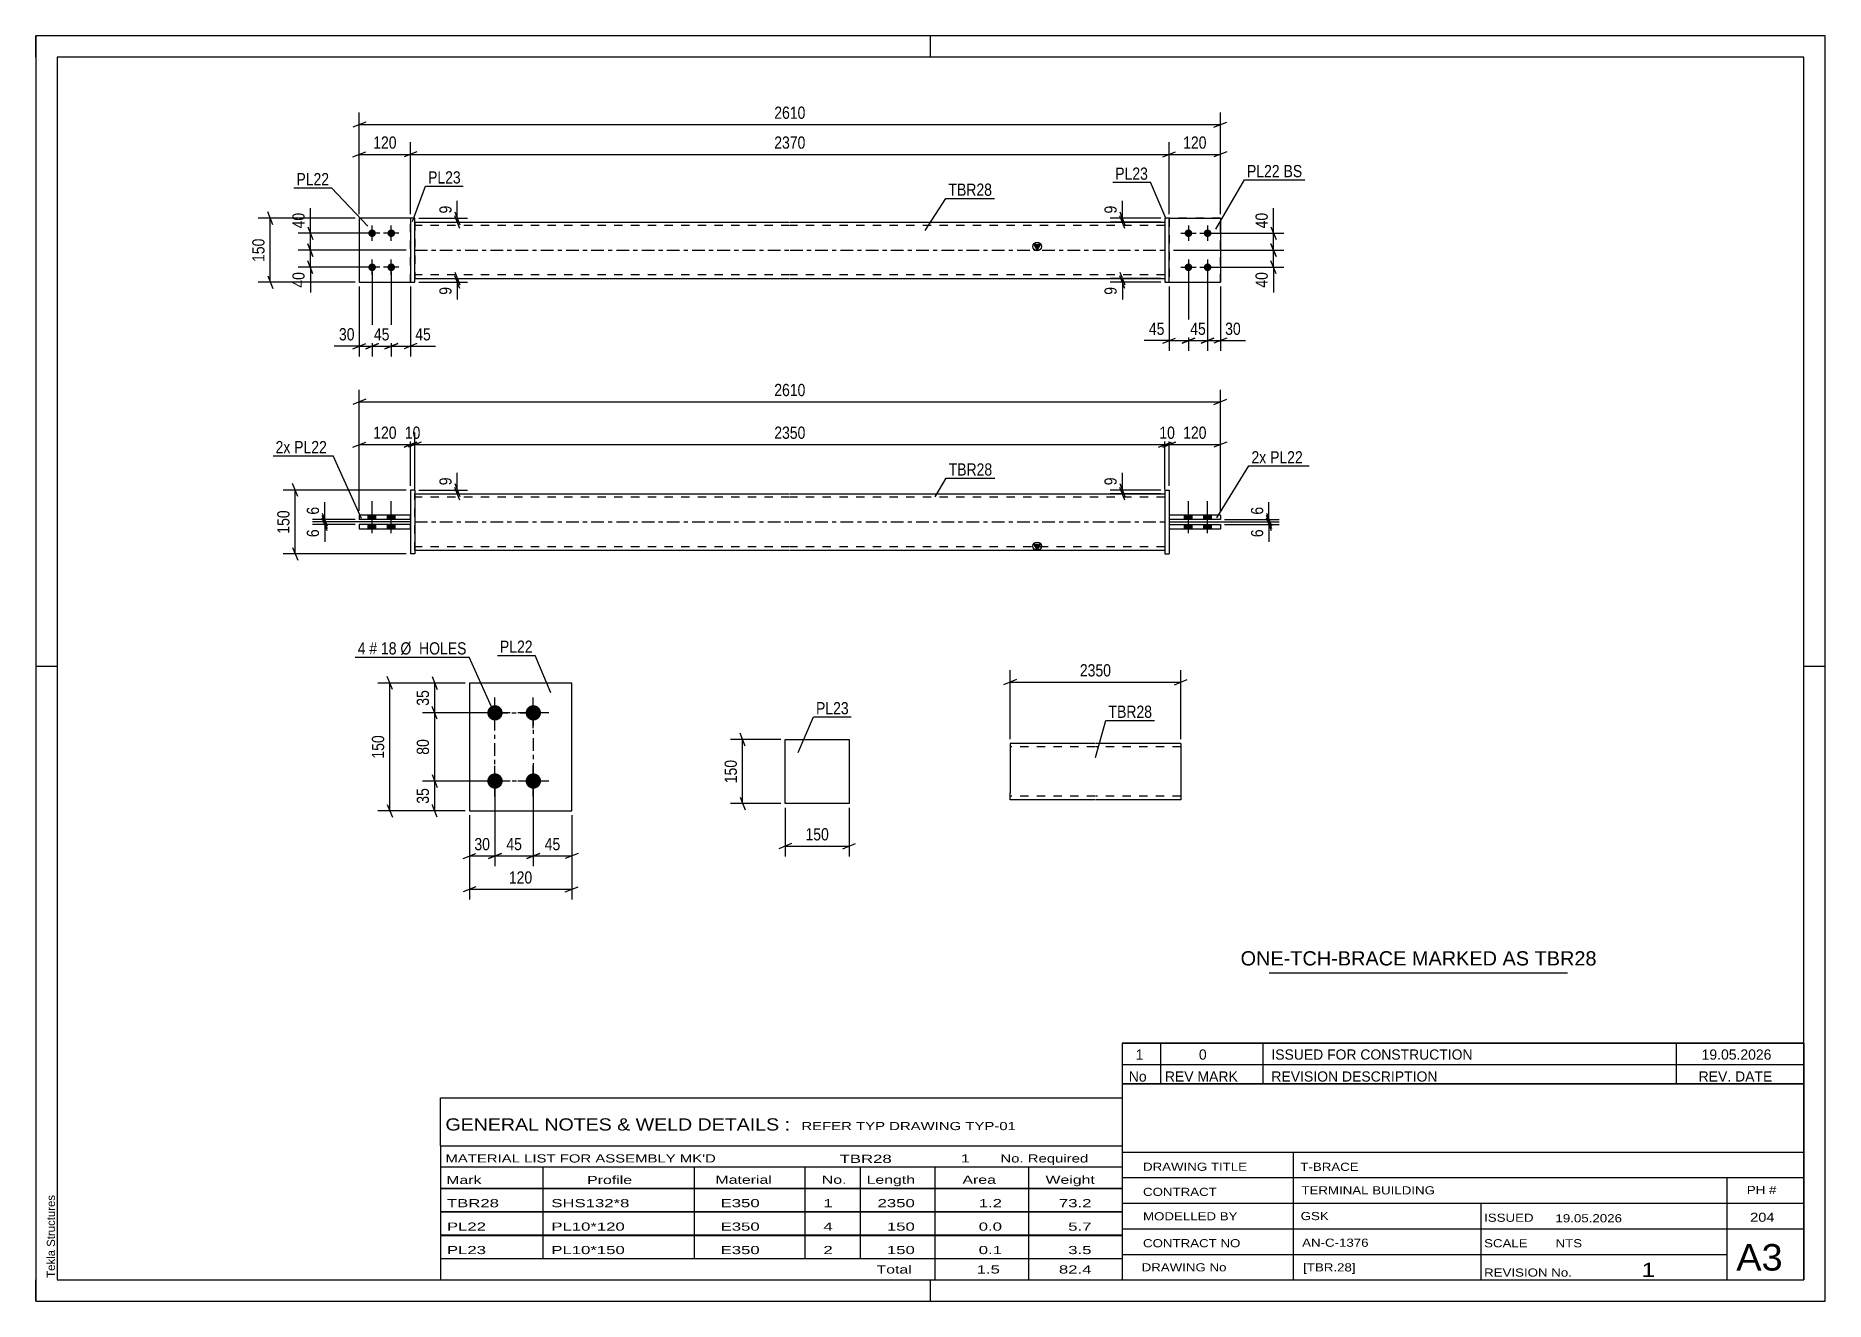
# Paper-space layout 'Layout1' of a CAD drawing. Header units: millimetres. Extents: x 0 to 420, y 0 to 297.
# The model-space entities are those that its viewports show. They can reach past a viewport. Long polylines and large blocks are cut down to what shows.
import ezdxf

# ---------------------------------------------------------------- set-up
doc = ezdxf.new("R2010")
doc.units = ezdxf.units.MM
doc.linetypes.add('DXK_LINE_DOT2', pattern=[3.9198, 1.9599, -1.9599])
doc.linetypes.add('DXK_LINE_DOT3', pattern=[5.9187, 2.979, -0.9799, 0.9799, -0.9799])
doc.layers.add('Viewport layer', color=7, linetype='Continuous', plot=False)
doc.styles.add('Arial', font='arial.ttf', dxfattribs={"height": 0.2})
doc.styles.add('Arial Narrow', font='ARIALN.TTF', dxfattribs={"height": 0.2})

# ---------------------------------------------------------------- blocks, each defined once
blk = doc.blocks.new('Unknown-489683551-1163')
at = {"color": 5, "linetype": 'Continuous'}
for p, q in [((420, 297), (0, 297)), ((0, 297), (0, 0)), ((0, 292), (0, 297)), ((210, 292), (210, 297)), ((420, 0), (420, 297)), ((415, 292), (5, 292)), ((5, 292), (5, 5)), ((415, 5), (415, 292)), ((5, 149), (0, 149)), ((420, 149), (415, 149)), ((0, 0), (0, 5)), ((5, 5), (415, 5)), ((210, 0), (210, 5)), ((0, 0), (420, 0))]:
    blk.add_line(p, q, dxfattribs=at)
at = {"color": 174, "linetype": 'Continuous', "style": 'Arial'}
blk.add_text('Tekla Structures', height=1.9102, rotation=90, dxfattribs=at).set_placement((4.5, 5.5))
blk = doc.blocks.new('Unknown-489683551-3904')
at = {"color": 7, "linetype": 'Continuous'}
for p, q in [((255, 51.05), (255, 5)), ((255, 51.05), (415, 51.05)), ((415, 51), (415, 5)), ((255, 35), (415, 35)), ((295.14, 35), (295.14, 5)), ((255, 29), (415, 29)), ((397, 5.05), (397, 28.9)), ((255, 23), (415, 23)), ((339.14, 23), (339.14, 5)), ((255, 17), (415, 17)), ((255, 11), (397, 11)), ((255, 5), (415, 5))]:
    blk.add_line(p, q, dxfattribs=at)
at = {"color": 7, "style": 'Arial Narrow'}
for s, height, width, p in [('DRAWING TITLE', 1.9089, 1.425378, (259.88, 30.61)), ('T-BRACE', 1.909, 1.425378, (296.81, 30.59)), ('CONTRACT', 1.909, 1.425378, (259.88, 24.71)), ('TERMINAL BUILDING', 1.9089, 1.425378, (297.06, 25.07)), ('MODELLED BY', 1.9089, 1.425378, (259.88, 18.98)), ('GSK', 1.909, 1.425378, (296.88, 19.04)), ('ISSUED', 1.909, 1.425378, (339.94, 18.64)), ('19.05.2026', 1.909, 1.425378, (356.69, 18.52)), ('CONTRACT NO', 1.9089, 1.425378, (259.88, 12.66)), ('AN-C-1376', 1.909, 1.425378, (297.23, 12.78)), ('SCALE', 1.909, 1.425378, (339.94, 12.65)), ('A3', 6.204, 1.25, (399.14, 7.2)), ('DRAWING No', 1.909, 1.425378, (259.56, 7)), ('[TBR.28]', 1.909, 1.425378, (297.46, 6.99)), ('1', 3.34, 1.5, (376.91, 5.68)), ('REVISION No.', 1.9089, 1.425378, (339.94, 5.77))]:
    blk.add_text(s, height=height, dxfattribs=dict(at, width=width)).set_placement(p)
at = {"color": 7, "linetype": 'Continuous', "style": 'Arial Narrow'}
for s, height, width, p in [('PH #', 1.909, 1.43, (401.6, 25.15)), ('204', 2.1, 1.43, (402.37, 18.65)), ('NTS', 1.909, 1.425378, (356.7, 12.65))]:
    blk.add_text(s, height=height, dxfattribs=dict(at, width=width)).set_placement(p)
blk = doc.blocks.new('Unknown-489683551-3905')
at = {"color": 7, "linetype": 'Continuous'}
for p, q in [((95, 47.75), (255, 47.75)), ((95, 36.5), (95, 47.75)), ((255, 47.75), (255, 36.5)), ((95, 36.5), (255, 36.5)), ((95, 36.5), (95, 31.5)), ((255, 36.5), (255, 31.5)), ((95, 31.5), (255, 31.5)), ((95, 31.5), (95, 26.5)), ((119, 31.5), (119, 26.5)), ((154.5, 31.5), (154.5, 26.5)), ((180.5, 31.5), (180.5, 26.5)), ((193.5, 31.5), (193.5, 26.5)), ((211, 31.5), (211, 26.5)), ((233, 31.5), (233, 26.5)), ((255, 31.5), (255, 26.5)), ((95, 26.5), (255, 26.5)), ((95, 26.45), (95, 21.05)), ((95, 26.45), (255, 26.45)), ((119, 26.5), (119, 21)), ((154.5, 26.5), (154.5, 21)), ((180.5, 26.5), (180.5, 21)), ((193.5, 26.5), (193.5, 21)), ((211, 26.5), (211, 21)), ((233, 26.5), (233, 21)), ((255, 26.45), (255, 21.05)), ((95, 21.05), (255, 21.05)), ((119, 21), (119, 15.5)), ((154.5, 21), (154.5, 15.5)), ((180.5, 21), (180.5, 15.5)), ((193.5, 21), (193.5, 15.5)), ((211, 21), (211, 15.5)), ((233, 21), (233, 15.5)), ((95, 20.95), (95, 15.55)), ((95, 20.95), (255, 20.95)), ((255, 20.95), (255, 15.55)), ((95, 15.55), (255, 15.55)), ((95, 15.45), (95, 10.05)), ((95, 15.45), (255, 15.45)), ((119, 15.5), (119, 10)), ((154.5, 15.5), (154.5, 10)), ((180.5, 15.5), (180.5, 10)), ((193.5, 15.5), (193.5, 10)), ((211, 15.5), (211, 10)), ((233, 15.5), (233, 10)), ((255, 15.45), (255, 10.05)), ((95, 10.05), (255, 10.05)), ((95, 10), (255, 10)), ((95, 10), (95, 5)), ((211, 10), (211, 5)), ((233, 10), (233, 5)), ((255, 10), (255, 5)), ((95, 5), (255, 5))]:
    blk.add_line(p, q, dxfattribs=at)
at = {"color": 7, "style": 'Arial Narrow'}
for s, height, width, p in [('GENERAL NOTES & WELD DETAILS :', 2.8633, 1.4, (96.15, 40.06)), ('REFER TYP DRAWING TYP-01', 1.9089, 1.6, (179.7, 40.16)), ("MATERIAL LIST FOR ASSEMBLY MK'D", 1.9089, 1.6, (96.15, 32.56)), ('TBR28', 1.909, 1.794707, (188.68, 32.47)), ('1', 1.91, 1.794707, (217.08, 32.56)), ('No. Required', 1.9089, 1.6, (226.41, 32.56)), ('Mark', 1.909, 1.7, (96.34, 27.5)), ('Profile', 1.909, 1.7, (129.41, 27.5)), ('Material', 1.909, 1.7, (159.54, 27.56)), ('No.', 1.909, 1.7, (184.5, 27.56)), ('Length', 1.909, 1.7, (195, 27.56)), ('Area', 1.909, 1.7, (217.5, 27.56)), ('Weight', 1.909, 1.7, (237, 27.56))]:
    blk.add_text(s, height=height, dxfattribs=dict(at, width=width)).set_placement(p)
at = {"color": 7, "linetype": 'Continuous', "style": 'Arial Narrow'}
for s, height, width, p in [('TBR28', 1.909, 1.794707, (96.5, 22.06)), ('SHS132*8', 1.909, 1.794707, (121, 22.06)), ('E350', 1.909, 1.794707, (160.74, 22.06)), ('1', 1.91, 1.794707, (184.86, 22.06)), ('2350', 1.909, 1.794707, (197.58, 22.06)), ('1.2', 1.909, 1.794707, (221.32, 22.06)), ('73.2', 1.909, 1.794707, (240.14, 22.06)), ('PL22', 1.909, 1.794707, (96.5, 16.56)), ('PL10*120', 1.909, 1.794707, (121, 16.56)), ('E350', 1.909, 1.794707, (160.74, 16.56)), ('4', 1.91, 1.794707, (184.86, 16.56)), ('150', 1.909, 1.794707, (199.77, 16.56)), ('0.0', 1.909, 1.794707, (221.32, 16.56)), ('5.7', 1.909, 1.794707, (242.33, 16.56)), ('PL23', 1.909, 1.794707, (96.5, 11.06)), ('PL10*150', 1.909, 1.794707, (121, 11.06)), ('E350', 1.909, 1.794707, (160.74, 11.06)), ('2', 1.91, 1.794707, (184.86, 11.06)), ('150', 1.909, 1.794707, (199.77, 11.06)), ('0.1', 1.909, 1.794707, (221.32, 11.06)), ('3.5', 1.909, 1.794707, (242.33, 11.06)), ('Total', 1.909, 1.7, (197.33, 6.5)), ('1.5', 1.909, 1.794707, (220.83, 6.5)), ('82.4', 1.909, 1.794707, (240.14, 6.5))]:
    blk.add_text(s, height=height, dxfattribs=dict(at, width=width)).set_placement(p)
blk = doc.blocks.new('Unknown-489683551-3906')
at = {"color": 7, "linetype": 'Continuous'}
for p, q in [((255, 60.55), (415, 60.55)), ((415, 60.55), (255, 60.55)), ((255, 60.55), (255, 55.55)), ((264, 60.55), (264, 55.55)), ((288, 60.55), (288, 55.55)), ((385, 60.55), (385, 55.55)), ((415, 60.55), (415, 55.55)), ((255, 55.55), (415, 55.55)), ((255, 55.55), (255, 51.05)), ((255, 55.55), (415, 55.55)), ((264, 55.55), (264, 51.05)), ((288, 55.55), (288, 51.05)), ((385, 55.55), (385, 51.05)), ((415, 55.55), (415, 51.05)), ((415, 51.05), (255, 51.05))]:
    blk.add_line(p, q, dxfattribs=at)
at = {"color": 7, "linetype": 'Continuous', "style": 'Arial Narrow'}
for s, height, width, p in [('1', 2.39, 1.196471, (258.16, 56.7)), ('0', 2.39, 1.196471, (273, 56.7)), ('ISSUED FOR CONSTRUCTION', 2.3861, 1.196471, (290, 56.7)), ('19.05.2026', 2.386, 1.196471, (391, 56.7)), ('No', 2.386, 1.2, (256.54, 51.55)), ('REV MARK', 2.386, 1.2, (265, 51.55)), ('REVISION DESCRIPTION', 2.3861, 1.2, (290, 51.55)), ('REV. DATE', 2.386, 1.2, (390.28, 51.55))]:
    blk.add_text(s, height=height, dxfattribs=dict(at, width=width)).set_placement(p)
blk = doc.blocks.new('Unknown-489683551-3907')
at = {"color": 7, "linetype": 'Continuous'}
blk.add_line((289.5, 77.05), (359.5, 77.05), dxfattribs=at)
at = {"color": 7, "style": 'Arial'}
blk.add_text('ONE-TCH-BRACE MARKED AS TBR28', height=3.3428, dxfattribs=at).set_placement((282.78, 78.8))
blk = doc.blocks.new('Part-489683551-1448 - 1400')
at = {"color": 2, "linetype": 'Continuous'}
for p, q in [((87.94, 182.29), (75.94, 182.29)), ((75.94, 182.29), (75.94, 181.29)), ((75.94, 181.29), (87.94, 181.29)), ((87.94, 181.29), (87.94, 182.29))]:
    blk.add_line(p, q, dxfattribs=at)
blk = doc.blocks.new('Part-489683551-1456 - 1400')
at = {"color": 2, "linetype": 'Continuous'}
for p, q in [((278.04, 184.49), (266.04, 184.49)), ((266.04, 184.49), (266.04, 183.49)), ((278.04, 183.49), (266.04, 183.49)), ((278.04, 184.49), (278.04, 183.49))]:
    blk.add_line(p, q, dxfattribs=at)
blk = doc.blocks.new('Part-489683551-1476 - 1400')
at = {"linetype": 'Continuous'}
blk.add_hatch(color=2, dxfattribs=at).paths.add_polyline_path([(235.04, 176.29), (234.24, 177.69), (235.84, 177.69)])
at = {"color": 2, "linetype": 'Continuous'}
for p, q in [((88.94, 189.49), (176.94, 189.49)), ((177.04, 189.49), (265.04, 189.49)), ((235.04, 176.29), (234.24, 177.69)), ((234.24, 177.69), (235.84, 177.69)), ((235.84, 177.69), (235.04, 176.29)), ((88.94, 176.29), (176.94, 176.29)), ((177.04, 176.29), (265.04, 176.29))]:
    blk.add_line(p, q, dxfattribs=at)
at = {"color": 7, "linetype": 'DXK_LINE_DOT2'}
for p, q in [((88.94, 176.29), (88.94, 189.49)), ((265.04, 189.49), (265.04, 176.29)), ((176.94, 188.69), (88.94, 188.69)), ((265.04, 188.69), (177.04, 188.69)), ((176.94, 177.09), (88.94, 177.09)), ((265.04, 177.09), (177.04, 177.09))]:
    blk.add_line(p, q, dxfattribs=at)
at = {"color": 7, "linetype": 'DXK_LINE_DOT3'}
for p, q in [((88.94, 182.89), (176.94, 182.89)), ((177.04, 182.89), (265.04, 182.89))]:
    blk.add_line(p, q, dxfattribs=at)
at = {"color": 2, "linetype": 'Continuous'}
blk.add_circle((235.04, 177.19), 1, dxfattribs=at)
blk = doc.blocks.new('Bolt-489683551-1413 - 1400')
at = {"linetype": 'Continuous'}
for points in [[(78.04, 183.49), (79.84, 183.49), (79.84, 184.49), (78.04, 184.49)], [(78.04, 183.49), (79.84, 183.49), (79.84, 184.49), (78.04, 184.49)], [(78.04, 181.29), (79.84, 181.29), (79.84, 182.29), (78.04, 182.29)], [(78.04, 181.29), (79.84, 181.29), (79.84, 182.29), (78.04, 182.29)], [(82.54, 183.49), (84.34, 183.49), (84.34, 184.49), (82.54, 184.49)], [(82.54, 183.49), (84.34, 183.49), (84.34, 184.49), (82.54, 184.49)], [(82.54, 181.29), (84.34, 181.29), (84.34, 182.29), (82.54, 182.29)], [(82.54, 181.29), (84.34, 181.29), (84.34, 182.29), (82.54, 182.29)]]:
    blk.add_hatch(color=1, dxfattribs=at).paths.add_polyline_path(points)
at = {"color": 1, "linetype": 'Continuous'}
for p, q in [((78.94, 180.29), (78.94, 187.79)), ((78.94, 180.29), (78.94, 187.79)), ((83.44, 180.29), (83.44, 187.79)), ((83.44, 180.29), (83.44, 187.79)), ((78.04, 183.49), (78.04, 184.49)), ((78.04, 183.49), (78.04, 184.49)), ((78.04, 181.29), (78.04, 182.29)), ((78.04, 181.29), (78.04, 182.29)), ((79.84, 183.49), (79.84, 184.49)), ((79.84, 183.49), (79.84, 184.49)), ((79.84, 181.29), (79.84, 182.29)), ((79.84, 181.29), (79.84, 182.29)), ((82.54, 183.49), (82.54, 184.49)), ((82.54, 183.49), (82.54, 184.49)), ((82.54, 181.29), (82.54, 182.29)), ((82.54, 181.29), (82.54, 182.29)), ((84.34, 183.49), (84.34, 184.49)), ((84.34, 183.49), (84.34, 184.49)), ((84.34, 181.29), (84.34, 182.29)), ((84.34, 181.29), (84.34, 182.29))]:
    blk.add_line(p, q, dxfattribs=at)
blk = doc.blocks.new('Bolt-489683551-1414 - 1400')
at = {"linetype": 'Continuous'}
for points in [[(271.44, 184.49), (269.64, 184.49), (269.64, 183.49), (271.44, 183.49)], [(271.44, 184.49), (269.64, 184.49), (269.64, 183.49), (271.44, 183.49)], [(271.44, 182.29), (269.64, 182.29), (269.64, 181.29), (271.44, 181.29)], [(271.44, 182.29), (269.64, 182.29), (269.64, 181.29), (271.44, 181.29)], [(275.94, 184.49), (274.14, 184.49), (274.14, 183.49), (275.94, 183.49)], [(275.94, 184.49), (274.14, 184.49), (274.14, 183.49), (275.94, 183.49)], [(275.94, 182.29), (274.14, 182.29), (274.14, 181.29), (275.94, 181.29)], [(275.94, 182.29), (274.14, 182.29), (274.14, 181.29), (275.94, 181.29)]]:
    blk.add_hatch(color=1, dxfattribs=at).paths.add_polyline_path(points)
at = {"color": 1, "linetype": 'Continuous'}
for p, q in [((270.54, 180.29), (270.54, 187.79)), ((270.54, 180.29), (270.54, 187.79)), ((275.04, 180.29), (275.04, 187.79)), ((275.04, 180.29), (275.04, 187.79)), ((269.64, 183.49), (269.64, 184.49)), ((269.64, 183.49), (269.64, 184.49)), ((269.64, 181.29), (269.64, 182.29)), ((269.64, 181.29), (269.64, 182.29)), ((271.44, 183.49), (271.44, 184.49)), ((271.44, 183.49), (271.44, 184.49)), ((271.44, 181.29), (271.44, 182.29)), ((271.44, 181.29), (271.44, 182.29)), ((274.14, 183.49), (274.14, 184.49)), ((274.14, 183.49), (274.14, 184.49)), ((274.14, 181.29), (274.14, 182.29)), ((274.14, 181.29), (274.14, 182.29)), ((275.94, 183.49), (275.94, 184.49)), ((275.94, 183.49), (275.94, 184.49)), ((275.94, 181.29), (275.94, 182.29)), ((275.94, 181.29), (275.94, 182.29))]:
    blk.add_line(p, q, dxfattribs=at)
blk = doc.blocks.new('Part-489683551-1417 - 1400')
at = {"color": 2, "linetype": 'Continuous'}
for p, q in [((88.94, 190.39), (87.94, 190.39)), ((87.94, 190.39), (87.94, 175.39)), ((88.94, 190.39), (88.94, 175.39)), ((88.94, 175.39), (87.94, 175.39))]:
    blk.add_line(p, q, dxfattribs=at)
blk = doc.blocks.new('Part-489683551-1451 - 1400')
at = {"color": 2, "linetype": 'Continuous'}
for p, q in [((265.04, 190.39), (265.04, 175.39)), ((265.04, 190.39), (266.04, 190.39)), ((266.04, 190.39), (266.04, 175.39)), ((265.04, 175.39), (266.04, 175.39))]:
    blk.add_line(p, q, dxfattribs=at)
blk = doc.blocks.new('Part-489683551-1443 - 1400')
at = {"color": 2, "linetype": 'Continuous'}
for p, q in [((87.94, 184.49), (75.94, 184.49)), ((75.94, 184.49), (75.94, 183.49)), ((87.94, 183.49), (75.94, 183.49)), ((87.94, 183.49), (87.94, 184.49))]:
    blk.add_line(p, q, dxfattribs=at)
blk = doc.blocks.new('Part-489683551-1461 - 1400')
at = {"color": 2, "linetype": 'Continuous'}
for p, q in [((266.04, 182.29), (266.04, 181.29)), ((266.04, 182.29), (278.04, 182.29)), ((266.04, 181.29), (278.04, 181.29)), ((278.04, 182.29), (278.04, 181.29))]:
    blk.add_line(p, q, dxfattribs=at)
blk = doc.blocks.new('Part-489683551-1706 - 1681')
at = {"color": 2, "linetype": 'Continuous'}
for p, q in [((87.94, 254.16), (75.94, 254.16)), ((75.94, 254.16), (75.94, 239.16)), ((75.94, 239.16), (87.94, 239.16))]:
    blk.add_line(p, q, dxfattribs=at)
at = {"color": 7, "linetype": 'DXK_LINE_DOT2'}
blk.add_line((87.94, 239.16), (87.94, 254.16), dxfattribs=at)
blk = doc.blocks.new('Part-489683551-1747 - 1681')
at = {"linetype": 'Continuous'}
blk.add_hatch(color=2, dxfattribs=at).paths.add_polyline_path([(235.04, 246.66), (234.24, 248.06), (235.84, 248.06)])
at = {"color": 2, "linetype": 'Continuous'}
for p, q in [((88.94, 253.26), (176.94, 253.26)), ((177.04, 253.26), (265.04, 253.26)), ((235.04, 246.66), (234.24, 248.06)), ((234.24, 248.06), (235.84, 248.06)), ((235.84, 248.06), (235.04, 246.66)), ((88.94, 240.06), (176.94, 240.06)), ((177.04, 240.06), (265.04, 240.06))]:
    blk.add_line(p, q, dxfattribs=at)
at = {"color": 7, "linetype": 'DXK_LINE_DOT2'}
for p, q in [((88.94, 253.26), (88.94, 240.06)), ((176.94, 252.46), (88.94, 252.46)), ((265.04, 252.46), (177.04, 252.46)), ((265.04, 253.26), (265.04, 240.06)), ((176.94, 240.86), (88.94, 240.86)), ((265.04, 240.86), (177.04, 240.86))]:
    blk.add_line(p, q, dxfattribs=at)
at = {"color": 7, "linetype": 'DXK_LINE_DOT3'}
for p, q in [((88.94, 246.66), (176.94, 246.66)), ((177.04, 246.66), (265.04, 246.66))]:
    blk.add_line(p, q, dxfattribs=at)
at = {"color": 2, "linetype": 'Continuous'}
blk.add_circle((235.04, 247.56), 1, dxfattribs=at)
blk = doc.blocks.new('Part-489683551-1701 - 1681')
at = {"color": 2, "linetype": 'Continuous'}
for p, q in [((88.94, 254.16), (87.94, 254.16)), ((87.94, 254.16), (87.94, 239.16)), ((88.94, 239.16), (88.94, 254.16)), ((87.94, 239.16), (88.94, 239.16))]:
    blk.add_line(p, q, dxfattribs=at)
blk = doc.blocks.new('Bolt-489683551-1685 - 1681')
at = {"linetype": 'Continuous'}
for points in [[(78.94, 249.76, -1), (78.94, 251.56, -1)], [(83.44, 249.76, -1), (83.44, 251.56, -1)], [(78.94, 241.76, -1), (78.94, 243.56, -1)], [(83.44, 241.76, -1), (83.44, 243.56, -1)]]:
    blk.add_hatch(color=1, dxfattribs=at).paths.add_polyline_path(points)
at = {"color": 1, "linetype": 'Continuous'}
for p, q in [((78.94, 248.86), (78.94, 252.46)), ((83.44, 248.86), (83.44, 252.46)), ((80.74, 250.66), (77.14, 250.66)), ((85.24, 250.66), (81.64, 250.66)), ((78.94, 240.86), (78.94, 244.46)), ((83.44, 240.86), (83.44, 244.46)), ((80.74, 242.66), (77.14, 242.66)), ((85.24, 242.66), (81.64, 242.66))]:
    blk.add_line(p, q, dxfattribs=at)
blk = doc.blocks.new('Bolt-489683551-1686 - 1681')
at = {"linetype": 'Continuous'}
for points in [[(270.54, 251.56, -1), (270.54, 249.76, -1)], [(275.04, 251.56, -1), (275.04, 249.76, -1)], [(270.54, 243.56, -1), (270.54, 241.76, -1)], [(275.04, 243.56, -1), (275.04, 241.76, -1)]]:
    blk.add_hatch(color=1, dxfattribs=at).paths.add_polyline_path(points)
at = {"color": 1, "linetype": 'Continuous'}
for p, q in [((270.54, 252.46), (270.54, 248.86)), ((275.04, 252.46), (275.04, 248.86)), ((268.74, 250.66), (272.34, 250.66)), ((273.24, 250.66), (276.84, 250.66)), ((270.54, 244.46), (270.54, 240.86)), ((275.04, 244.46), (275.04, 240.86)), ((268.74, 242.66), (272.34, 242.66)), ((273.24, 242.66), (276.84, 242.66))]:
    blk.add_line(p, q, dxfattribs=at)
blk = doc.blocks.new('Part-489683551-1707 - 1681')
at = {"color": 7, "linetype": 'DXK_LINE_DOT2'}
for p, q in [((87.94, 254.16), (75.94, 254.16)), ((75.94, 254.16), (75.94, 239.16)), ((87.94, 239.16), (87.94, 254.16)), ((75.94, 239.16), (87.94, 239.16))]:
    blk.add_line(p, q, dxfattribs=at)
blk = doc.blocks.new('Part-489683551-1712 - 1681')
at = {"color": 2, "linetype": 'Continuous'}
for p, q in [((266.04, 254.16), (265.04, 254.16)), ((265.04, 254.16), (265.04, 239.16)), ((266.04, 239.16), (266.04, 254.16)), ((265.04, 239.16), (266.04, 239.16))]:
    blk.add_line(p, q, dxfattribs=at)
blk = doc.blocks.new('Part-489683551-1737 - 1681')
at = {"color": 2, "linetype": 'Continuous'}
for p, q in [((266.04, 254.16), (278.04, 254.16)), ((278.04, 254.16), (278.04, 239.16)), ((266.04, 239.16), (278.04, 239.16))]:
    blk.add_line(p, q, dxfattribs=at)
at = {"color": 7, "linetype": 'DXK_LINE_DOT2'}
blk.add_line((266.04, 254.16), (266.04, 239.16), dxfattribs=at)
blk = doc.blocks.new('Part-489683551-1742 - 1681')
at = {"color": 7, "linetype": 'DXK_LINE_DOT2'}
for p, q in [((278.04, 254.16), (266.04, 254.16)), ((266.04, 254.16), (266.04, 239.16)), ((278.04, 239.16), (278.04, 254.16)), ((266.04, 239.16), (278.04, 239.16))]:
    blk.add_line(p, q, dxfattribs=at)
blk = doc.blocks.new('Part-489683551-2300 - 2292')
at = {"color": 2, "linetype": 'Continuous'}
for p, q in [((248.67, 130.91), (228.67, 130.91)), ((228.67, 130.91), (228.67, 119.31)), ((268.77, 130.91), (248.77, 130.91)), ((268.77, 130.91), (268.77, 117.71)), ((228.67, 118.18), (228.67, 119.31)), ((228.67, 117.71), (228.67, 118.18)), ((248.67, 117.71), (228.67, 117.71)), ((268.77, 117.71), (248.77, 117.71))]:
    blk.add_line(p, q, dxfattribs=at)
at = {"color": 7, "linetype": 'DXK_LINE_DOT2'}
for p, q in [((248.67, 130.11), (228.67, 130.11)), ((268.77, 130.11), (248.77, 130.11)), ((228.67, 118.7), (228.67, 119.31)), ((228.67, 118.18), (228.67, 119.01)), ((228.67, 118.51), (228.67, 118.58)), ((228.67, 118.51), (228.67, 118.58)), ((248.67, 118.51), (228.67, 118.51)), ((268.77, 118.51), (248.77, 118.51)), ((268.77, 118.51), (268.77, 118.58))]:
    blk.add_line(p, q, dxfattribs=at)
blk = doc.blocks.new('Bolt-489683551-2108 - 2046')
at = {"linetype": 'Continuous'}
for points in [[(107.78, 136.29, -1), (107.78, 139.89, -1)], [(116.78, 136.29, -1), (116.78, 139.89, -1)], [(107.78, 120.29, -1), (107.78, 123.89, -1)], [(116.78, 120.29, -1), (116.78, 123.89, -1)]]:
    blk.add_hatch(color=1, dxfattribs=at).paths.add_polyline_path(points)
at = {"color": 1, "linetype": 'Continuous'}
for p, q in [((107.78, 134.49), (107.78, 141.69)), ((116.78, 134.49), (116.78, 141.69)), ((111.38, 138.09), (104.18, 138.09)), ((120.38, 138.09), (113.18, 138.09)), ((111.38, 122.09), (104.18, 122.09)), ((107.78, 118.49), (107.78, 125.69)), ((120.38, 122.09), (113.18, 122.09)), ((116.78, 118.49), (116.78, 125.69))]:
    blk.add_line(p, q, dxfattribs=at)
blk = doc.blocks.new('Part-489683551-2113 - 2046')
at = {"color": 2, "linetype": 'Continuous'}
for p, q in [((125.78, 145.09), (101.78, 145.09)), ((101.78, 145.09), (101.78, 115.09)), ((125.78, 115.09), (125.78, 145.09)), ((101.78, 115.09), (125.78, 115.09))]:
    blk.add_line(p, q, dxfattribs=at)
blk = doc.blocks.new('Part-489683551-2273 - 2267')
at = {"color": 2, "linetype": 'Continuous'}
for p, q in [((175.9, 131.81), (190.9, 131.81)), ((175.9, 116.81), (175.9, 131.81)), ((190.9, 131.81), (190.9, 116.81)), ((190.9, 116.81), (175.9, 116.81))]:
    blk.add_line(p, q, dxfattribs=at)
blk = doc.blocks.new('Rectangle-489683551-2253 - 2046')
at = {"color": 1, "linetype": 'DXK_LINE_DOT3'}
blk.add_lwpolyline([(107.78, 138.09), (116.78, 138.09), (116.78, 122.09), (107.78, 122.09), (107.78, 138.09)], close=True, dxfattribs=at)
blk = doc.blocks.new('StraightDimension-489683551-1537 - 1400')
at = {"color": 7, "linetype": 'Continuous'}
for p, q in [((74.44, 200.46), (77.44, 201.66)), ((75.94, 185.49), (75.94, 203.91)), ((89.44, 201.66), (86.44, 200.46)), ((87.94, 191.39), (87.94, 203.91)), ((75.94, 201.06), (87.94, 201.06))]:
    blk.add_line(p, q, dxfattribs=at)
at = {"color": 0}
blk.add_wipeout([(85.28, 201.81), (85.28, 206.01), (78.6, 206.01), (78.6, 201.81)], dxfattribs=at)
at = {"color": 3, "style": 'Arial Narrow'}
blk.add_text('120', height=2.863, dxfattribs=at).set_placement((79.2, 202.41))
blk = doc.blocks.new('StraightDimension-489683551-3420 - 1400')
at = {"color": 7, "linetype": 'Continuous'}
for p, q in [((86.94, 190.39), (58.04, 190.39)), ((61.49, 188.89), (60.29, 191.89)), ((60.89, 175.39), (60.89, 190.39)), ((60.29, 176.89), (61.49, 173.89)), ((86.94, 175.39), (58.04, 175.39))]:
    blk.add_line(p, q, dxfattribs=at)
at = {"color": 0}
blk.add_wipeout([(60.14, 186.23), (55.94, 186.23), (55.94, 179.54), (60.14, 179.54)], dxfattribs=at)
at = {"color": 3, "style": 'Arial Narrow'}
blk.add_text('150', height=2.863, rotation=90.0002, dxfattribs=at).set_placement((59.54, 180.14))
blk = doc.blocks.new('StraightDimension-489683551-1602 - 1400')
at = {"color": 7, "linetype": 'Continuous'}
for p, q in [((266.04, 182.89), (291.84, 182.89)), ((279.04, 182.29), (291.84, 182.29)), ((288.84, 184.39), (290.04, 181.39)), ((290.04, 180.79), (288.84, 183.79)), ((289.44, 182.29), (289.44, 182.89))]:
    blk.add_line(p, q, dxfattribs=at)
at = {"color": 0}
blk.add_wipeout([(288.69, 181.76), (284.49, 181.76), (284.49, 178.73), (288.69, 178.73)], dxfattribs=at)
at = {"color": 7, "linetype": 'Continuous'}
blk.add_line((289.44, 182.29), (289.44, 178.21), dxfattribs=at)
blk.add_line((289.44, 182.29), (289.44, 178.21), dxfattribs=at)
at = {"color": 3, "style": 'Arial Narrow'}
blk.add_text('6', height=2.86, rotation=90.0002, dxfattribs=at).set_placement((288.09, 179.33))
blk = doc.blocks.new('StraightDimension-489683551-1527 - 1400')
at = {"color": 7, "linetype": 'Continuous'}
for p, q in [((86.44, 200.46), (89.44, 201.66)), ((90.44, 201.66), (87.44, 200.46)), ((87.94, 191.39), (87.94, 203.91)), ((88.94, 190.49), (88.94, 203.91)), ((87.94, 201.06), (88.94, 201.06))]:
    blk.add_line(p, q, dxfattribs=at)
at = {"color": 0}
blk.add_wipeout([(90.87, 201.81), (90.87, 206.01), (86.01, 206.01), (86.01, 201.81)], dxfattribs=at)
at = {"color": 3, "style": 'Arial Narrow'}
blk.add_text('10', height=2.863, dxfattribs=at).set_placement((86.61, 202.41))
blk = doc.blocks.new('StraightDimension-489683551-1574 - 1400')
at = {"color": 7, "linetype": 'Continuous'}
for p, q in [((67.22, 184.99), (68.42, 181.99)), ((74.94, 183.49), (64.97, 183.49)), ((87.94, 182.89), (64.97, 182.89)), ((68.42, 181.39), (67.22, 184.39)), ((67.82, 182.89), (67.82, 183.49))]:
    blk.add_line(p, q, dxfattribs=at)
at = {"color": 0}
blk.add_wipeout([(67.07, 187.04), (62.87, 187.04), (62.87, 184.01), (67.07, 184.01)], dxfattribs=at)
at = {"color": 7, "linetype": 'Continuous'}
blk.add_line((67.82, 183.49), (67.82, 187.56), dxfattribs=at)
blk.add_line((67.82, 183.49), (67.82, 187.56), dxfattribs=at)
at = {"color": 3, "style": 'Arial Narrow'}
blk.add_text('6', height=2.86, rotation=90.0002, dxfattribs=at).set_placement((66.47, 184.61))
blk = doc.blocks.new('StraightDimension-489683551-1485 - 1400')
at = {"color": 7, "linetype": 'Continuous'}
for p, q in [((89.94, 190.39), (101.34, 190.39)), ((89.94, 189.49), (101.34, 189.49)), ((98.34, 191.89), (99.54, 188.89)), ((99.54, 187.99), (98.34, 190.99)), ((98.94, 189.49), (98.94, 190.39))]:
    blk.add_line(p, q, dxfattribs=at)
at = {"color": 0}
blk.add_wipeout([(98.19, 193.94), (93.99, 193.94), (93.99, 190.91), (98.19, 190.91)], dxfattribs=at)
at = {"color": 7, "linetype": 'Continuous'}
blk.add_line((98.94, 190.39), (98.94, 194.46), dxfattribs=at)
blk.add_line((98.94, 190.39), (98.94, 194.46), dxfattribs=at)
at = {"color": 3, "style": 'Arial Narrow'}
blk.add_text('9', height=2.86, rotation=90.0002, dxfattribs=at).set_placement((97.59, 191.51))
blk = doc.blocks.new('StraightDimension-489683551-1501 - 1400')
at = {"color": 7, "linetype": 'Continuous'}
for p, q in [((264.54, 200.46), (267.54, 201.66)), ((266.04, 191.39), (266.04, 203.91)), ((279.54, 201.66), (276.54, 200.46)), ((278.04, 185.49), (278.04, 203.91)), ((266.04, 201.06), (278.04, 201.06))]:
    blk.add_line(p, q, dxfattribs=at)
at = {"color": 0}
blk.add_wipeout([(275.38, 201.81), (275.38, 206.01), (268.7, 206.01), (268.7, 201.81)], dxfattribs=at)
at = {"color": 3, "style": 'Arial Narrow'}
blk.add_text('120', height=2.863, dxfattribs=at).set_placement((269.3, 202.41))
blk = doc.blocks.new('StraightDimension-489683551-1517 - 1400')
at = {"color": 7, "linetype": 'Continuous'}
for p, q in [((90.44, 201.66), (87.44, 200.46)), ((88.94, 190.49), (88.94, 203.91)), ((263.54, 200.46), (266.54, 201.66)), ((265.04, 190.49), (265.04, 203.91)), ((88.94, 201.06), (265.04, 201.06))]:
    blk.add_line(p, q, dxfattribs=at)
at = {"color": 0}
blk.add_wipeout([(181.24, 201.81), (181.24, 206.01), (172.73, 206.01), (172.73, 201.81)], dxfattribs=at)
at = {"color": 3, "style": 'Arial Narrow'}
blk.add_text('2350', height=2.863, dxfattribs=at).set_placement((173.33, 202.41))
blk = doc.blocks.new('StraightDimension-489683551-1547 - 1400')
at = {"color": 7, "linetype": 'Continuous'}
for p, q in [((263.54, 200.46), (266.54, 201.66)), ((267.54, 201.66), (264.54, 200.46)), ((265.04, 190.49), (265.04, 203.91)), ((266.04, 191.39), (266.04, 203.91)), ((265.04, 201.06), (266.04, 201.06))]:
    blk.add_line(p, q, dxfattribs=at)
at = {"color": 0}
blk.add_wipeout([(267.97, 201.81), (267.97, 206.01), (263.11, 206.01), (263.11, 201.81)], dxfattribs=at)
at = {"color": 3, "style": 'Arial Narrow'}
blk.add_text('10', height=2.863, dxfattribs=at).set_placement((263.71, 202.41))
blk = doc.blocks.new('StraightDimension-489683551-1558 - 1400')
at = {"color": 7, "linetype": 'Continuous'}
for p, q in [((87.94, 182.89), (64.97, 182.89)), ((74.94, 182.29), (64.97, 182.29)), ((67.22, 184.39), (68.42, 181.39)), ((68.42, 180.79), (67.22, 183.79)), ((67.82, 182.29), (67.82, 182.89))]:
    blk.add_line(p, q, dxfattribs=at)
at = {"color": 0}
blk.add_wipeout([(67.07, 181.76), (62.87, 181.76), (62.87, 178.73), (67.07, 178.73)], dxfattribs=at)
at = {"color": 7, "linetype": 'Continuous'}
blk.add_line((67.82, 182.29), (67.82, 178.21), dxfattribs=at)
blk.add_line((67.82, 182.29), (67.82, 178.21), dxfattribs=at)
at = {"color": 3, "style": 'Arial Narrow'}
blk.add_text('6', height=2.86, rotation=90.0002, dxfattribs=at).set_placement((66.47, 179.33))
blk = doc.blocks.new('StraightDimension-489683551-1591 - 1400')
at = {"color": 7, "linetype": 'Continuous'}
for p, q in [((77.44, 211.68), (74.44, 210.48)), ((75.94, 185.49), (75.94, 213.93)), ((75.94, 211.08), (278.04, 211.08)), ((276.54, 210.48), (279.54, 211.68)), ((278.04, 185.49), (278.04, 213.93))]:
    blk.add_line(p, q, dxfattribs=at)
at = {"color": 0}
blk.add_wipeout([(181.24, 211.83), (181.24, 216.03), (172.73, 216.03), (172.73, 211.83)], dxfattribs=at)
at = {"color": 3, "style": 'Arial Narrow'}
blk.add_text('2610', height=2.863, dxfattribs=at).set_placement((173.33, 212.43))
blk = doc.blocks.new('StraightDimension-489683551-1618 - 1400')
at = {"color": 7, "linetype": 'Continuous'}
for p, q in [((288.84, 184.99), (290.04, 181.99)), ((266.04, 182.89), (291.84, 182.89)), ((279.04, 183.49), (291.84, 183.49)), ((290.04, 181.39), (288.84, 184.39)), ((289.44, 182.89), (289.44, 183.49))]:
    blk.add_line(p, q, dxfattribs=at)
at = {"color": 0}
blk.add_wipeout([(288.69, 187.04), (284.49, 187.04), (284.49, 184.01), (288.69, 184.01)], dxfattribs=at)
at = {"color": 7, "linetype": 'Continuous'}
blk.add_line((289.44, 183.49), (289.44, 187.56), dxfattribs=at)
blk.add_line((289.44, 183.49), (289.44, 187.56), dxfattribs=at)
at = {"color": 3, "style": 'Arial Narrow'}
blk.add_text('6', height=2.86, rotation=90.0002, dxfattribs=at).set_placement((288.09, 184.61))
blk = doc.blocks.new('StraightDimension-489683551-1635 - 1400')
at = {"color": 7, "linetype": 'Continuous'}
for p, q in [((264.04, 190.39), (252.19, 190.39)), ((264.04, 189.49), (252.19, 189.49)), ((254.44, 191.89), (255.64, 188.89)), ((255.64, 187.99), (254.44, 190.99)), ((255.04, 189.49), (255.04, 190.39))]:
    blk.add_line(p, q, dxfattribs=at)
at = {"color": 0}
blk.add_wipeout([(254.29, 193.94), (250.09, 193.94), (250.09, 190.91), (254.29, 190.91)], dxfattribs=at)
at = {"color": 7, "linetype": 'Continuous'}
blk.add_line((255.04, 190.39), (255.04, 194.46), dxfattribs=at)
blk.add_line((255.04, 190.39), (255.04, 194.46), dxfattribs=at)
at = {"color": 3, "style": 'Arial Narrow'}
blk.add_text('9', height=2.86, rotation=90.0002, dxfattribs=at).set_placement((253.69, 191.51))
blk = doc.blocks.new('StraightDimension-489683551-1857 - 1681')
at = {"color": 7, "linetype": 'Continuous'}
for p, q in [((63.84, 252.16), (65.04, 249.16)), ((77.94, 250.66), (61.59, 250.66)), ((65.04, 245.16), (63.84, 248.16)), ((64.44, 246.66), (64.44, 250.66)), ((86.94, 246.66), (61.59, 246.66))]:
    blk.add_line(p, q, dxfattribs=at)
at = {"color": 0}
blk.add_wipeout([(63.69, 256.04), (59.49, 256.04), (59.49, 251.19), (63.69, 251.19)], dxfattribs=at)
at = {"color": 7, "linetype": 'Continuous'}
blk.add_line((64.44, 250.66), (64.44, 256.57), dxfattribs=at)
blk.add_line((64.44, 250.66), (64.44, 256.57), dxfattribs=at)
at = {"color": 3, "style": 'Arial Narrow'}
blk.add_text('40', height=2.863, rotation=90.0002, dxfattribs=at).set_placement((63.09, 251.79))
blk = doc.blocks.new('StraightDimension-489683551-1750 - 1681')
at = {"color": 7, "linetype": 'Continuous'}
for p, q in [((270.54, 241.66), (270.54, 223.06)), ((266.04, 238.16), (266.04, 223.06)), ((264.54, 224.86), (267.54, 226.06)), ((266.04, 225.46), (270.54, 225.46)), ((272.04, 226.06), (269.04, 224.86))]:
    blk.add_line(p, q, dxfattribs=at)
at = {"color": 0}
blk.add_wipeout([(265.51, 226.21), (265.51, 230.41), (260.66, 230.41), (260.66, 226.21)], dxfattribs=at)
at = {"color": 7, "linetype": 'Continuous'}
blk.add_line((266.04, 225.46), (260.13, 225.46), dxfattribs=at)
blk.add_line((266.04, 225.46), (260.13, 225.46), dxfattribs=at)
at = {"color": 3, "style": 'Arial Narrow'}
blk.add_text('45', height=2.863, dxfattribs=at).set_placement((261.26, 226.81))
blk = doc.blocks.new('StraightDimension-489683551-1772 - 1681')
at = {"color": 7, "linetype": 'Continuous'}
for p, q in [((270.54, 241.66), (270.54, 223.06)), ((275.04, 241.66), (275.04, 223.06)), ((269.04, 224.86), (272.04, 226.06)), ((270.54, 225.46), (275.04, 225.46)), ((276.54, 226.06), (273.54, 224.86))]:
    blk.add_line(p, q, dxfattribs=at)
at = {"color": 0}
blk.add_wipeout([(275.22, 226.21), (275.22, 230.41), (270.36, 230.41), (270.36, 226.21)], dxfattribs=at)
at = {"color": 3, "style": 'Arial Narrow'}
blk.add_text('45', height=2.863, dxfattribs=at).set_placement((270.96, 226.81))
blk = doc.blocks.new('StraightDimension-489683551-1909 - 1681')
at = {"color": 7, "linetype": 'Continuous'}
for p, q in [((83.44, 241.66), (83.44, 221.76)), ((87.94, 238.16), (87.94, 221.76)), ((81.94, 223.56), (84.94, 224.76)), ((83.44, 224.16), (87.94, 224.16)), ((89.44, 224.76), (86.44, 223.56))]:
    blk.add_line(p, q, dxfattribs=at)
at = {"color": 0}
blk.add_wipeout([(93.32, 224.91), (93.32, 229.11), (88.46, 229.11), (88.46, 224.91)], dxfattribs=at)
at = {"color": 7, "linetype": 'Continuous'}
blk.add_line((87.94, 224.16), (93.84, 224.16), dxfattribs=at)
blk.add_line((87.94, 224.16), (93.84, 224.16), dxfattribs=at)
at = {"color": 3, "style": 'Arial Narrow'}
blk.add_text('45', height=2.863, dxfattribs=at).set_placement((89.06, 225.51))
blk = doc.blocks.new('StraightDimension-489683551-2739 - 1681')
at = {"color": 7, "linetype": 'Continuous'}
for p, q in [((264.04, 254.16), (252.19, 254.16)), ((264.04, 253.26), (252.19, 253.26)), ((254.44, 255.66), (255.64, 252.66)), ((255.64, 251.76), (254.44, 254.76)), ((255.04, 253.26), (255.04, 254.16))]:
    blk.add_line(p, q, dxfattribs=at)
at = {"color": 0}
blk.add_wipeout([(254.29, 257.72), (250.09, 257.72), (250.09, 254.69), (254.29, 254.69)], dxfattribs=at)
at = {"color": 7, "linetype": 'Continuous'}
blk.add_line((255.04, 254.16), (255.04, 258.24), dxfattribs=at)
blk.add_line((255.04, 254.16), (255.04, 258.24), dxfattribs=at)
at = {"color": 3, "style": 'Arial Narrow'}
blk.add_text('9', height=2.86, rotation=90.0002, dxfattribs=at).set_placement((253.69, 255.29))
blk = doc.blocks.new('StraightDimension-489683551-1788 - 1681')
at = {"color": 7, "linetype": 'Continuous'}
for p, q in [((275.04, 241.66), (275.04, 223.06)), ((278.04, 238.16), (278.04, 223.06)), ((273.54, 224.86), (276.54, 226.06)), ((275.04, 225.46), (278.04, 225.46)), ((279.54, 226.06), (276.54, 224.86))]:
    blk.add_line(p, q, dxfattribs=at)
at = {"color": 0}
blk.add_wipeout([(283.42, 226.21), (283.42, 230.41), (278.56, 230.41), (278.56, 226.21)], dxfattribs=at)
at = {"color": 7, "linetype": 'Continuous'}
blk.add_line((278.04, 225.46), (283.94, 225.46), dxfattribs=at)
blk.add_line((278.04, 225.46), (283.94, 225.46), dxfattribs=at)
at = {"color": 3, "style": 'Arial Narrow'}
blk.add_text('30', height=2.863, dxfattribs=at).set_placement((279.16, 226.81))
blk = doc.blocks.new('StraightDimension-489683551-1808 - 1681')
at = {"color": 7, "linetype": 'Continuous'}
for p, q in [((289.9, 248.16), (291.1, 245.16)), ((267.04, 246.66), (292.9, 246.66)), ((291.1, 241.16), (289.9, 244.16)), ((290.5, 242.66), (290.5, 246.66)), ((276.04, 242.66), (292.9, 242.66))]:
    blk.add_line(p, q, dxfattribs=at)
at = {"color": 0}
blk.add_wipeout([(289.75, 242.14), (285.55, 242.14), (285.55, 237.28), (289.75, 237.28)], dxfattribs=at)
at = {"color": 7, "linetype": 'Continuous'}
blk.add_line((290.5, 242.66), (290.5, 236.76), dxfattribs=at)
blk.add_line((290.5, 242.66), (290.5, 236.76), dxfattribs=at)
at = {"color": 3, "style": 'Arial Narrow'}
blk.add_text('40', height=2.863, rotation=90.0002, dxfattribs=at).set_placement((289.15, 237.88))
blk = doc.blocks.new('StraightDimension-489683551-1817 - 1681')
at = {"color": 7, "linetype": 'Continuous'}
for p, q in [((289.9, 252.16), (291.1, 249.16)), ((276.04, 250.66), (292.9, 250.66)), ((291.1, 245.16), (289.9, 248.16)), ((290.5, 246.66), (290.5, 250.66)), ((267.04, 246.66), (292.9, 246.66))]:
    blk.add_line(p, q, dxfattribs=at)
at = {"color": 0}
blk.add_wipeout([(289.75, 256.04), (285.55, 256.04), (285.55, 251.19), (289.75, 251.19)], dxfattribs=at)
at = {"color": 7, "linetype": 'Continuous'}
blk.add_line((290.5, 250.66), (290.5, 256.57), dxfattribs=at)
blk.add_line((290.5, 250.66), (290.5, 256.57), dxfattribs=at)
at = {"color": 3, "style": 'Arial Narrow'}
blk.add_text('40', height=2.863, rotation=90.0002, dxfattribs=at).set_placement((289.15, 251.79))
blk = doc.blocks.new('StraightDimension-489683551-1848 - 1681')
at = {"color": 7, "linetype": 'Continuous'}
for p, q in [((63.84, 248.16), (65.04, 245.16)), ((86.94, 246.66), (61.59, 246.66)), ((65.04, 241.16), (63.84, 244.16)), ((64.44, 242.66), (64.44, 246.66)), ((77.94, 242.66), (61.59, 242.66))]:
    blk.add_line(p, q, dxfattribs=at)
at = {"color": 0}
blk.add_wipeout([(63.69, 242.14), (59.49, 242.14), (59.49, 237.28), (63.69, 237.28)], dxfattribs=at)
at = {"color": 7, "linetype": 'Continuous'}
blk.add_line((64.44, 242.66), (64.44, 236.76), dxfattribs=at)
blk.add_line((64.44, 242.66), (64.44, 236.76), dxfattribs=at)
at = {"color": 3, "style": 'Arial Narrow'}
blk.add_text('40', height=2.863, rotation=90.0002, dxfattribs=at).set_placement((63.09, 237.88))
blk = doc.blocks.new('StraightDimension-489683551-1874 - 1681')
at = {"color": 7, "linetype": 'Continuous'}
for p, q in [((78.94, 241.66), (78.94, 221.76)), ((75.94, 238.16), (75.94, 221.76)), ((74.44, 223.56), (77.44, 224.76)), ((75.94, 224.16), (78.94, 224.16)), ((80.44, 224.76), (77.44, 223.56))]:
    blk.add_line(p, q, dxfattribs=at)
at = {"color": 0}
blk.add_wipeout([(75.41, 224.91), (75.41, 229.11), (70.56, 229.11), (70.56, 224.91)], dxfattribs=at)
at = {"color": 7, "linetype": 'Continuous'}
blk.add_line((75.94, 224.16), (70.03, 224.16), dxfattribs=at)
blk.add_line((75.94, 224.16), (70.03, 224.16), dxfattribs=at)
at = {"color": 3, "style": 'Arial Narrow'}
blk.add_text('30', height=2.863, dxfattribs=at).set_placement((71.16, 225.51))
blk = doc.blocks.new('StraightDimension-489683551-1893 - 1681')
at = {"color": 7, "linetype": 'Continuous'}
for p, q in [((78.94, 241.66), (78.94, 221.76)), ((83.44, 241.66), (83.44, 221.76)), ((77.44, 223.56), (80.44, 224.76)), ((78.94, 224.16), (83.44, 224.16)), ((84.94, 224.76), (81.94, 223.56))]:
    blk.add_line(p, q, dxfattribs=at)
at = {"color": 0}
blk.add_wipeout([(83.62, 224.91), (83.62, 229.11), (78.76, 229.11), (78.76, 224.91)], dxfattribs=at)
at = {"color": 3, "style": 'Arial Narrow'}
blk.add_text('45', height=2.863, dxfattribs=at).set_placement((79.36, 225.51))
blk = doc.blocks.new('StraightDimension-489683551-1932 - 1681')
at = {"color": 7, "linetype": 'Continuous'}
for p, q in [((75.94, 255.16), (75.94, 279.01)), ((278.04, 255.16), (278.04, 279.01)), ((77.44, 276.76), (74.44, 275.56)), ((75.94, 276.16), (278.04, 276.16)), ((276.54, 275.56), (279.54, 276.76))]:
    blk.add_line(p, q, dxfattribs=at)
at = {"color": 0}
blk.add_wipeout([(181.24, 276.91), (181.24, 281.11), (172.73, 281.11), (172.73, 276.91)], dxfattribs=at)
at = {"color": 3, "style": 'Arial Narrow'}
blk.add_text('2610', height=2.863, dxfattribs=at).set_placement((173.33, 277.51))
blk = doc.blocks.new('StraightDimension-489683551-2723 - 1681')
at = {"color": 7, "linetype": 'Continuous'}
for p, q in [((89.94, 240.06), (101.34, 240.06)), ((98.34, 241.56), (99.54, 238.56)), ((99.54, 237.66), (98.34, 240.66)), ((98.94, 239.16), (98.94, 240.06)), ((89.94, 239.16), (101.34, 239.16))]:
    blk.add_line(p, q, dxfattribs=at)
at = {"color": 0}
blk.add_wipeout([(98.19, 238.64), (93.99, 238.64), (93.99, 235.61), (98.19, 235.61)], dxfattribs=at)
at = {"color": 7, "linetype": 'Continuous'}
blk.add_line((98.94, 239.16), (98.94, 235.08), dxfattribs=at)
blk.add_line((98.94, 239.16), (98.94, 235.08), dxfattribs=at)
at = {"color": 3, "style": 'Arial Narrow'}
blk.add_text('9', height=2.86, rotation=90.0002, dxfattribs=at).set_placement((97.59, 236.21))
blk = doc.blocks.new('StraightDimension-489683551-1952 - 1681')
at = {"color": 7, "linetype": 'Continuous'}
for p, q in [((74.44, 268.56), (77.44, 269.76)), ((75.94, 255.16), (75.94, 272.01)), ((75.94, 269.16), (87.94, 269.16)), ((89.44, 269.76), (86.44, 268.56)), ((87.94, 255.16), (87.94, 272.01))]:
    blk.add_line(p, q, dxfattribs=at)
at = {"color": 0}
blk.add_wipeout([(85.28, 269.91), (85.28, 274.11), (78.6, 274.11), (78.6, 269.91)], dxfattribs=at)
at = {"color": 3, "style": 'Arial Narrow'}
blk.add_text('120', height=2.863, dxfattribs=at).set_placement((79.2, 270.51))
blk = doc.blocks.new('StraightDimension-489683551-1974 - 1681')
at = {"color": 7, "linetype": 'Continuous'}
for p, q in [((89.44, 269.76), (86.44, 268.56)), ((87.94, 255.16), (87.94, 272.01)), ((87.94, 269.16), (266.04, 269.16)), ((264.54, 268.56), (267.54, 269.76)), ((266.04, 255.16), (266.04, 272.01))]:
    blk.add_line(p, q, dxfattribs=at)
at = {"color": 0}
blk.add_wipeout([(181.24, 269.91), (181.24, 274.11), (172.73, 274.11), (172.73, 269.91)], dxfattribs=at)
at = {"color": 3, "style": 'Arial Narrow'}
blk.add_text('2370', height=2.863, dxfattribs=at).set_placement((173.33, 270.51))
blk = doc.blocks.new('StraightDimension-489683551-1999 - 1681')
at = {"color": 7, "linetype": 'Continuous'}
for p, q in [((264.54, 268.56), (267.54, 269.76)), ((266.04, 255.16), (266.04, 272.01)), ((266.04, 269.16), (278.04, 269.16)), ((279.54, 269.76), (276.54, 268.56)), ((278.04, 255.16), (278.04, 272.01))]:
    blk.add_line(p, q, dxfattribs=at)
at = {"color": 0}
blk.add_wipeout([(275.38, 269.91), (275.38, 274.11), (268.7, 274.11), (268.7, 269.91)], dxfattribs=at)
at = {"color": 3, "style": 'Arial Narrow'}
blk.add_text('120', height=2.863, dxfattribs=at).set_placement((269.3, 270.51))
blk = doc.blocks.new('StraightDimension-489683551-2716 - 1681')
at = {"color": 7, "linetype": 'Continuous'}
for p, q in [((89.94, 254.16), (101.34, 254.16)), ((89.94, 253.26), (101.34, 253.26)), ((98.34, 255.66), (99.54, 252.66)), ((99.54, 251.76), (98.34, 254.76)), ((98.94, 253.26), (98.94, 254.16))]:
    blk.add_line(p, q, dxfattribs=at)
at = {"color": 0}
blk.add_wipeout([(98.19, 257.72), (93.99, 257.72), (93.99, 254.69), (98.19, 254.69)], dxfattribs=at)
at = {"color": 7, "linetype": 'Continuous'}
blk.add_line((98.94, 254.16), (98.94, 258.24), dxfattribs=at)
blk.add_line((98.94, 254.16), (98.94, 258.24), dxfattribs=at)
at = {"color": 3, "style": 'Arial Narrow'}
blk.add_text('9', height=2.86, rotation=90.0002, dxfattribs=at).set_placement((97.59, 255.29))
blk = doc.blocks.new('StraightDimension-489683551-2732 - 1681')
at = {"color": 7, "linetype": 'Continuous'}
for p, q in [((264.04, 240.06), (252.19, 240.06)), ((254.44, 241.56), (255.64, 238.56)), ((255.64, 237.66), (254.44, 240.66)), ((255.04, 239.16), (255.04, 240.06)), ((264.04, 239.16), (252.19, 239.16))]:
    blk.add_line(p, q, dxfattribs=at)
at = {"color": 0}
blk.add_wipeout([(254.29, 238.64), (250.09, 238.64), (250.09, 235.61), (254.29, 235.61)], dxfattribs=at)
at = {"color": 7, "linetype": 'Continuous'}
blk.add_line((255.04, 239.16), (255.04, 235.08), dxfattribs=at)
blk.add_line((255.04, 239.16), (255.04, 235.08), dxfattribs=at)
at = {"color": 3, "style": 'Arial Narrow'}
blk.add_text('9', height=2.86, rotation=90.0002, dxfattribs=at).set_placement((253.69, 236.21))
blk = doc.blocks.new('StraightDimension-489683551-3400 - 1681')
at = {"color": 7, "linetype": 'Continuous'}
for p, q in [((74.94, 254.16), (52.18, 254.16)), ((55.63, 252.66), (54.43, 255.66)), ((55.03, 239.16), (55.03, 254.16)), ((54.43, 240.66), (55.63, 237.66)), ((74.94, 239.16), (52.18, 239.16))]:
    blk.add_line(p, q, dxfattribs=at)
at = {"color": 0}
blk.add_wipeout([(54.28, 250.01), (50.08, 250.01), (50.08, 243.32), (54.28, 243.32)], dxfattribs=at)
at = {"color": 3, "style": 'Arial Narrow'}
blk.add_text('150', height=2.863, rotation=90.0002, dxfattribs=at).set_placement((53.68, 243.92))
blk = doc.blocks.new('StraightDimension-489683551-2304 - 2292')
at = {"color": 7, "linetype": 'Continuous'}
for p, q in [((228.67, 131.91), (228.67, 148.14)), ((268.77, 131.91), (268.77, 148.14)), ((230.17, 145.89), (227.17, 144.69)), ((228.67, 145.29), (268.77, 145.29)), ((267.27, 144.69), (270.27, 145.89))]:
    blk.add_line(p, q, dxfattribs=at)
at = {"color": 0}
blk.add_wipeout([(252.98, 146.04), (252.98, 150.24), (244.46, 150.24), (244.46, 146.04)], dxfattribs=at)
at = {"color": 3, "style": 'Arial Narrow'}
blk.add_text('2350', height=2.863, dxfattribs=at).set_placement((245.06, 146.64))
blk = doc.blocks.new('StraightDimension-489683551-2155 - 2046')
at = {"color": 7, "linetype": 'Continuous'}
for p, q in [((100.78, 145.09), (90.78, 145.09)), ((93.03, 146.59), (94.23, 143.59)), ((93.63, 138.09), (93.63, 145.09)), ((94.23, 136.59), (93.03, 139.59)), ((106.78, 138.09), (90.78, 138.09))]:
    blk.add_line(p, q, dxfattribs=at)
at = {"color": 0}
blk.add_wipeout([(92.88, 144.02), (88.68, 144.02), (88.68, 139.16), (92.88, 139.16)], dxfattribs=at)
at = {"color": 3, "style": 'Arial Narrow'}
blk.add_text('35', height=2.863, rotation=90.0002, dxfattribs=at).set_placement((92.28, 139.76))
blk = doc.blocks.new('StraightDimension-489683551-2115 - 2046')
at = {"color": 7, "linetype": 'Continuous'}
for p, q in [((101.78, 114.09), (101.78, 94.27)), ((125.78, 114.09), (125.78, 94.27)), ((103.28, 97.27), (100.28, 96.07)), ((101.78, 96.67), (125.78, 96.67)), ((124.28, 96.07), (127.28, 97.27))]:
    blk.add_line(p, q, dxfattribs=at)
at = {"color": 0}
blk.add_wipeout([(117.12, 97.42), (117.12, 101.62), (110.44, 101.62), (110.44, 97.42)], dxfattribs=at)
at = {"color": 3, "style": 'Arial Narrow'}
blk.add_text('120', height=2.863, dxfattribs=at).set_placement((111.04, 98.02))
blk = doc.blocks.new('StraightDimension-489683551-2138 - 2046')
at = {"color": 7, "linetype": 'Continuous'}
for p, q in [((106.78, 122.09), (90.78, 122.09)), ((93.03, 123.59), (94.23, 120.59)), ((93.63, 115.09), (93.63, 122.09)), ((100.78, 115.09), (90.78, 115.09)), ((94.23, 113.59), (93.03, 116.59))]:
    blk.add_line(p, q, dxfattribs=at)
at = {"color": 0}
blk.add_wipeout([(92.88, 121.02), (88.68, 121.02), (88.68, 116.16), (92.88, 116.16)], dxfattribs=at)
at = {"color": 3, "style": 'Arial Narrow'}
blk.add_text('35', height=2.863, rotation=90.0002, dxfattribs=at).set_placement((92.28, 116.76))
blk = doc.blocks.new('StraightDimension-489683551-2171 - 2046')
at = {"color": 7, "linetype": 'Continuous'}
for p, q in [((94.23, 136.59), (93.03, 139.59)), ((106.78, 138.09), (90.78, 138.09)), ((93.63, 122.09), (93.63, 138.09)), ((106.78, 122.09), (90.78, 122.09)), ((93.03, 123.59), (94.23, 120.59))]:
    blk.add_line(p, q, dxfattribs=at)
at = {"color": 0}
blk.add_wipeout([(92.88, 132.52), (88.68, 132.52), (88.68, 127.66), (92.88, 127.66)], dxfattribs=at)
at = {"color": 3, "style": 'Arial Narrow'}
blk.add_text('80', height=2.863, rotation=90.0002, dxfattribs=at).set_placement((92.28, 128.26))
blk = doc.blocks.new('StraightDimension-489683551-2185 - 2046')
at = {"color": 7, "linetype": 'Continuous'}
for p, q in [((100.78, 145.09), (80.26, 145.09)), ((83.71, 143.59), (82.51, 146.59)), ((83.11, 115.09), (83.11, 145.09)), ((100.78, 115.09), (80.26, 115.09)), ((82.51, 116.59), (83.71, 113.59))]:
    blk.add_line(p, q, dxfattribs=at)
at = {"color": 0}
blk.add_wipeout([(82.36, 133.43), (78.16, 133.43), (78.16, 126.75), (82.36, 126.75)], dxfattribs=at)
at = {"color": 3, "style": 'Arial Narrow'}
blk.add_text('150', height=2.863, rotation=90.0002, dxfattribs=at).set_placement((81.76, 127.35))
blk = doc.blocks.new('StraightDimension-489683551-2205 - 2046')
at = {"color": 7, "linetype": 'Continuous'}
for p, q in [((107.78, 121.09), (107.78, 102.1)), ((101.78, 114.09), (101.78, 102.1)), ((100.28, 103.9), (103.28, 105.1)), ((109.28, 105.1), (106.28, 103.9)), ((101.78, 104.5), (107.78, 104.5))]:
    blk.add_line(p, q, dxfattribs=at)
at = {"color": 0}
blk.add_wipeout([(107.21, 105.25), (107.21, 109.45), (102.35, 109.45), (102.35, 105.25)], dxfattribs=at)
at = {"color": 3, "style": 'Arial Narrow'}
blk.add_text('30', height=2.863, dxfattribs=at).set_placement((102.95, 105.85))
blk = doc.blocks.new('StraightDimension-489683551-2221 - 2046')
at = {"color": 7, "linetype": 'Continuous'}
for p, q in [((116.78, 121.09), (116.78, 102.1)), ((125.78, 114.09), (125.78, 102.1)), ((115.28, 103.9), (118.28, 105.1)), ((127.28, 105.1), (124.28, 103.9)), ((116.78, 104.5), (125.78, 104.5))]:
    blk.add_line(p, q, dxfattribs=at)
at = {"color": 0}
blk.add_wipeout([(123.71, 105.25), (123.71, 109.45), (118.85, 109.45), (118.85, 105.25)], dxfattribs=at)
at = {"color": 3, "style": 'Arial Narrow'}
blk.add_text('45', height=2.863, dxfattribs=at).set_placement((119.45, 105.85))
blk = doc.blocks.new('StraightDimension-489683551-2240 - 2046')
at = {"color": 7, "linetype": 'Continuous'}
for p, q in [((107.78, 121.09), (107.78, 102.1)), ((116.78, 121.09), (116.78, 102.1)), ((106.28, 103.9), (109.28, 105.1)), ((118.28, 105.1), (115.28, 103.9)), ((107.78, 104.5), (116.78, 104.5))]:
    blk.add_line(p, q, dxfattribs=at)
at = {"color": 0}
blk.add_wipeout([(114.71, 105.25), (114.71, 109.45), (109.85, 109.45), (109.85, 105.25)], dxfattribs=at)
at = {"color": 3, "style": 'Arial Narrow'}
blk.add_text('45', height=2.863, dxfattribs=at).set_placement((110.45, 105.85))
blk = doc.blocks.new('StraightDimension-489683551-2275 - 2267')
at = {"color": 7, "linetype": 'Continuous'}
for p, q in [((174.9, 131.81), (163.05, 131.81)), ((166.5, 130.31), (165.3, 133.31)), ((165.9, 116.81), (165.9, 131.81)), ((165.3, 118.31), (166.5, 115.31)), ((174.9, 116.81), (163.05, 116.81))]:
    blk.add_line(p, q, dxfattribs=at)
at = {"color": 0}
blk.add_wipeout([(165.15, 127.66), (160.95, 127.66), (160.95, 120.97), (165.15, 120.97)], dxfattribs=at)
at = {"color": 3, "style": 'Arial Narrow'}
blk.add_text('150', height=2.863, rotation=90.0002, dxfattribs=at).set_placement((164.55, 121.57))
blk = doc.blocks.new('StraightDimension-489683551-2284 - 2267')
at = {"color": 7, "linetype": 'Continuous'}
for p, q in [((175.9, 115.81), (175.9, 104.41)), ((190.9, 115.81), (190.9, 104.41)), ((177.4, 107.41), (174.4, 106.21)), ((175.9, 106.81), (190.9, 106.81)), ((189.4, 106.21), (192.4, 107.41))]:
    blk.add_line(p, q, dxfattribs=at)
at = {"color": 0}
blk.add_wipeout([(186.74, 107.56), (186.74, 111.76), (180.06, 111.76), (180.06, 107.56)], dxfattribs=at)
at = {"color": 3, "style": 'Arial Narrow'}
blk.add_text('150', height=2.863, dxfattribs=at).set_placement((180.66, 108.16))
blk = doc.blocks.new('Mark-489683551-1472 - 1400')
at = {"color": 0}
blk.add_wipeout([(224.49, 193.78), (224.49, 196.78), (214.26, 196.78), (214.26, 193.78)], dxfattribs=at)
blk.add_wipeout([(224.49, 193.78), (224.49, 196.78), (214.26, 196.78), (214.26, 193.78)], dxfattribs=at)
at = {"color": 30, "linetype": 'Continuous'}
for p, q in [((211.07, 188.78), (213.66, 193.18)), ((213.66, 193.18), (225.09, 193.18))]:
    blk.add_line(p, q, dxfattribs=at)
at = {"color": 3, "style": 'Arial Narrow'}
blk.add_text('TBR28', height=2.863, dxfattribs=at).set_placement((214.26, 193.78))
blk = doc.blocks.new('MarkSet-489683551-1666 - 1400')
at = {"color": 0}
blk.add_wipeout([(59.75, 199.03), (59.75, 202.03), (56.28, 202.03), (56.28, 199.03)], dxfattribs=at)
blk.add_wipeout([(59.75, 199.03), (59.75, 202.03), (56.28, 202.03), (56.28, 199.03)], dxfattribs=at)
blk.add_wipeout([(68.33, 199.03), (68.33, 202.03), (60.65, 202.03), (60.65, 199.03)], dxfattribs=at)
blk.add_wipeout([(68.33, 199.03), (68.33, 202.03), (60.65, 202.03), (60.65, 199.03)], dxfattribs=at)
at = {"color": 30, "linetype": 'Continuous'}
for p in [(55.68, 198.43), (76.46, 183.67)]:
    blk.add_line(p, (69.83, 198.43), dxfattribs=at)
at = {"color": 3, "style": 'Arial Narrow'}
for s, p in [('2x', (56.28, 199.03)), ('PL22', (60.65, 199.03))]:
    blk.add_text(s, height=2.863, dxfattribs=at).set_placement(p)
blk = doc.blocks.new('MarkSet-489683551-1672 - 1400')
at = {"color": 0}
blk.add_wipeout([(288.81, 196.64), (288.81, 199.64), (285.33, 199.64), (285.33, 196.64)], dxfattribs=at)
blk.add_wipeout([(288.81, 196.64), (288.81, 199.64), (285.33, 199.64), (285.33, 196.64)], dxfattribs=at)
at = {"color": 30, "linetype": 'Continuous'}
blk.add_line((277.24, 183.89), (284.73, 196.04), dxfattribs=at)
at = {"color": 0}
blk.add_wipeout([(297.38, 196.64), (297.38, 199.64), (289.71, 199.64), (289.71, 196.64)], dxfattribs=at)
blk.add_wipeout([(297.38, 196.64), (297.38, 199.64), (289.71, 199.64), (289.71, 196.64)], dxfattribs=at)
at = {"color": 30, "linetype": 'Continuous'}
blk.add_line((284.73, 196.04), (298.88, 196.04), dxfattribs=at)
at = {"color": 3, "style": 'Arial Narrow'}
for s, p in [('2x', (285.33, 196.64)), ('PL22', (289.71, 196.64))]:
    blk.add_text(s, height=2.863, dxfattribs=at).set_placement(p)
blk = doc.blocks.new('Mark-489683551-1702 - 1681')
at = {"color": 0}
blk.add_wipeout([(68.84, 261.92), (68.84, 264.92), (61.17, 264.92), (61.17, 261.92)], dxfattribs=at)
blk.add_wipeout([(68.84, 261.92), (68.84, 264.92), (61.17, 264.92), (61.17, 261.92)], dxfattribs=at)
at = {"color": 30, "linetype": 'Continuous'}
for p in [(60.57, 261.32), (77.91, 252.3)]:
    blk.add_line(p, (69.44, 261.32), dxfattribs=at)
at = {"color": 3, "style": 'Arial Narrow'}
blk.add_text('PL22', height=2.863, dxfattribs=at).set_placement((61.17, 261.92))
blk = doc.blocks.new('Mark-489683551-1697 - 1681')
at = {"color": 0}
blk.add_wipeout([(99.75, 262.33), (99.75, 265.33), (92.07, 265.33), (92.07, 262.33)], dxfattribs=at)
blk.add_wipeout([(99.75, 262.33), (99.75, 265.33), (92.07, 265.33), (92.07, 262.33)], dxfattribs=at)
at = {"color": 30, "linetype": 'Continuous'}
for p, q in [((88.43, 253.43), (91.47, 261.73)), ((91.47, 261.73), (100.35, 261.73))]:
    blk.add_line(p, q, dxfattribs=at)
at = {"color": 3, "style": 'Arial Narrow'}
blk.add_text('PL23', height=2.863, dxfattribs=at).set_placement((92.07, 262.33))
blk = doc.blocks.new('Mark-489683551-1708 - 1681')
at = {"color": 0}
blk.add_wipeout([(261.04, 263.22), (261.04, 266.22), (253.36, 266.22), (253.36, 263.22)], dxfattribs=at)
blk.add_wipeout([(261.04, 263.22), (261.04, 266.22), (253.36, 266.22), (253.36, 263.22)], dxfattribs=at)
at = {"color": 30, "linetype": 'Continuous'}
for p in [(252.76, 262.62), (265.25, 254.16)]:
    blk.add_line(p, (261.64, 262.62), dxfattribs=at)
at = {"color": 3, "style": 'Arial Narrow'}
blk.add_text('PL23', height=2.863, dxfattribs=at).set_placement((253.36, 263.22))
blk = doc.blocks.new('Mark-489683551-1743 - 1681')
at = {"color": 0}
blk.add_wipeout([(224.44, 259.45), (224.44, 262.45), (214.22, 262.45), (214.22, 259.45)], dxfattribs=at)
blk.add_wipeout([(224.44, 259.45), (224.44, 262.45), (214.22, 262.45), (214.22, 259.45)], dxfattribs=at)
at = {"color": 30, "linetype": 'Continuous'}
for p, q in [((208.78, 251.32), (213.62, 258.85)), ((213.62, 258.85), (225.04, 258.85))]:
    blk.add_line(p, q, dxfattribs=at)
at = {"color": 3, "style": 'Arial Narrow'}
blk.add_text('TBR28', height=2.863, dxfattribs=at).set_placement((214.22, 259.45))
blk = doc.blocks.new('MarkSet-489683551-2037 - 1681')
at = {"color": 0}
blk.add_wipeout([(291.96, 263.81), (291.96, 266.81), (284.28, 266.81), (284.28, 263.81)], dxfattribs=at)
blk.add_wipeout([(291.96, 263.81), (291.96, 266.81), (284.28, 266.81), (284.28, 263.81)], dxfattribs=at)
at = {"color": 30, "linetype": 'Continuous'}
blk.add_line((277.01, 251.58), (283.68, 263.21), dxfattribs=at)
at = {"color": 0}
blk.add_wipeout([(297.24, 263.81), (297.24, 266.81), (292.86, 266.81), (292.86, 263.81)], dxfattribs=at)
blk.add_wipeout([(297.24, 263.81), (297.24, 266.81), (292.86, 266.81), (292.86, 263.81)], dxfattribs=at)
at = {"color": 30, "linetype": 'Continuous'}
blk.add_line((283.68, 263.21), (297.84, 263.21), dxfattribs=at)
at = {"color": 3, "style": 'Arial Narrow'}
for s, p in [('PL22', (284.28, 263.81)), ('BS', (292.86, 263.81))]:
    blk.add_text(s, height=2.863, dxfattribs=at).set_placement(p)
blk = doc.blocks.new('Mark-489683551-2296 - 2292')
at = {"color": 0}
blk.add_wipeout([(262, 136.92), (262, 139.92), (251.78, 139.92), (251.78, 136.92)], dxfattribs=at)
blk.add_wipeout([(262, 136.92), (262, 139.92), (251.78, 139.92), (251.78, 136.92)], dxfattribs=at)
at = {"color": 30, "linetype": 'Continuous'}
for p, q in [((248.71, 127.63), (251.18, 136.32)), ((251.18, 136.32), (262.6, 136.32))]:
    blk.add_line(p, q, dxfattribs=at)
at = {"color": 3, "style": 'Arial Narrow'}
blk.add_text('TBR28', height=2.863, dxfattribs=at).set_placement((251.78, 136.92))
blk = doc.blocks.new('Mark-489683551-2109 - 2046')
at = {"color": 0}
blk.add_wipeout([(116.62, 152.18), (116.62, 155.18), (108.94, 155.18), (108.94, 152.18)], dxfattribs=at)
blk.add_wipeout([(116.62, 152.18), (116.62, 155.18), (108.94, 155.18), (108.94, 152.18)], dxfattribs=at)
at = {"color": 30, "linetype": 'Continuous'}
for p in [(108.34, 151.58), (120.88, 142.82)]:
    blk.add_line(p, (117.22, 151.58), dxfattribs=at)
at = {"color": 3, "style": 'Arial Narrow'}
blk.add_text('PL22', height=2.863, dxfattribs=at).set_placement((108.94, 152.18))
blk = doc.blocks.new('Mark-489683551-2104 - 2046')
at = {"color": 0}
blk.add_wipeout([(77.4, 151.79), (77.4, 154.79), (75.57, 154.79), (75.57, 151.79)], dxfattribs=at)
blk.add_wipeout([(77.4, 151.79), (77.4, 154.79), (75.57, 154.79), (75.57, 151.79)], dxfattribs=at)
blk.add_wipeout([(80.12, 151.79), (80.12, 154.79), (78.3, 154.79), (78.3, 151.79)], dxfattribs=at)
blk.add_wipeout([(80.12, 151.79), (80.12, 154.79), (78.3, 154.79), (78.3, 151.79)], dxfattribs=at)
at = {"color": 3, "style": 'Arial Narrow'}
blk.add_text('4', height=2.86, dxfattribs=at).set_placement((75.57, 151.79))
at = {"color": 0}
blk.add_wipeout([(84.68, 151.79), (84.68, 154.79), (81.02, 154.79), (81.02, 151.79)], dxfattribs=at)
blk.add_wipeout([(84.68, 151.79), (84.68, 154.79), (81.02, 154.79), (81.02, 151.79)], dxfattribs=at)
at = {"color": 3, "style": 'Arial Narrow'}
blk.add_text('#', height=2.86, dxfattribs=at).set_placement((78.3, 151.79))
at = {"color": 0}
blk.add_wipeout([(101.11, 151.79), (101.11, 154.79), (85.58, 154.79), (85.58, 151.79)], dxfattribs=at)
blk.add_wipeout([(101.11, 151.79), (101.11, 154.79), (85.58, 154.79), (85.58, 151.79)], dxfattribs=at)
at = {"color": 7, "linetype": 'Continuous'}
for p in [(74.97, 151.19), (107.38, 138.61)]:
    blk.add_line(p, (101.71, 151.19), dxfattribs=at)
at = {"color": 3, "style": 'Arial Narrow'}
for s, p in [('18', (81.02, 151.79)), ('Ø  HOLES', (85.58, 151.79))]:
    blk.add_text(s, height=2.863, dxfattribs=at).set_placement(p)
blk = doc.blocks.new('Mark-489683551-2269 - 2267')
at = {"color": 0}
blk.add_wipeout([(190.81, 137.75), (190.81, 140.75), (183.13, 140.75), (183.13, 137.75)], dxfattribs=at)
blk.add_wipeout([(190.81, 137.75), (190.81, 140.75), (183.13, 140.75), (183.13, 137.75)], dxfattribs=at)
at = {"color": 30, "linetype": 'Continuous'}
for p, q in [((178.93, 128.79), (182.53, 137.15)), ((182.53, 137.15), (191.41, 137.15))]:
    blk.add_line(p, q, dxfattribs=at)
at = {"color": 3, "style": 'Arial Narrow'}
blk.add_text('PL23', height=2.863, dxfattribs=at).set_placement((183.13, 137.75))

msp = doc.modelspace()

# ---------------------------------------------------------------- block references
for name in ['Unknown-489683551-1163', 'Part-489683551-1706 - 1681', 'Part-489683551-1707 - 1681', 'Bolt-489683551-1685 - 1681', 'Part-489683551-1701 - 1681', 'Part-489683551-1747 - 1681', 'Part-489683551-1712 - 1681', 'Part-489683551-1737 - 1681', 'Part-489683551-1742 - 1681', 'Bolt-489683551-1686 - 1681', 'Part-489683551-1417 - 1400', 'Part-489683551-1476 - 1400', 'Part-489683551-1451 - 1400', 'Bolt-489683551-1413 - 1400', 'Bolt-489683551-1414 - 1400', 'Part-489683551-1443 - 1400', 'Part-489683551-1448 - 1400', 'Part-489683551-1456 - 1400', 'Part-489683551-1461 - 1400', 'Part-489683551-2113 - 2046', 'Bolt-489683551-2108 - 2046', 'Rectangle-489683551-2253 - 2046', 'Part-489683551-2273 - 2267', 'Part-489683551-2300 - 2292', 'Unknown-489683551-3907', 'Unknown-489683551-3906', 'Unknown-489683551-3904', 'Unknown-489683551-3905']:
    msp.add_blockref(name, (0, 0))

# ---------------------------------------------------------------- next in the draw order: block references
for name in ['StraightDimension-489683551-1857 - 1681', 'StraightDimension-489683551-2739 - 1681', 'StraightDimension-489683551-1909 - 1681', 'StraightDimension-489683551-1750 - 1681', 'StraightDimension-489683551-1537 - 1400', 'StraightDimension-489683551-1602 - 1400', 'StraightDimension-489683551-2304 - 2292', 'StraightDimension-489683551-2155 - 2046', 'Mark-489683551-2269 - 2267', 'StraightDimension-489683551-2275 - 2267', 'StraightDimension-489683551-2115 - 2046']:
    msp.add_blockref(name, (0, 0))

# ---------------------------------------------------------------- next in the draw order: block references
for name in ['StraightDimension-489683551-1848 - 1681', 'StraightDimension-489683551-2723 - 1681', 'StraightDimension-489683551-2732 - 1681', 'StraightDimension-489683551-1772 - 1681', 'StraightDimension-489683551-1501 - 1400', 'StraightDimension-489683551-3420 - 1400', 'Mark-489683551-2109 - 2046', 'Mark-489683551-2296 - 2292', 'StraightDimension-489683551-2138 - 2046', 'StraightDimension-489683551-2221 - 2046', 'StraightDimension-489683551-2284 - 2267']:
    msp.add_blockref(name, (0, 0))

# ---------------------------------------------------------------- next in the draw order: block references
for name in ['StraightDimension-489683551-1874 - 1681', 'StraightDimension-489683551-1788 - 1681', 'StraightDimension-489683551-1527 - 1400', 'StraightDimension-489683551-1574 - 1400', 'StraightDimension-489683551-2171 - 2046']:
    msp.add_blockref(name, (0, 0))

# ---------------------------------------------------------------- next in the draw order: block references
for name in ['StraightDimension-489683551-1808 - 1681', 'StraightDimension-489683551-1893 - 1681', 'StraightDimension-489683551-1485 - 1400', 'StraightDimension-489683551-1558 - 1400', 'StraightDimension-489683551-2185 - 2046']:
    msp.add_blockref(name, (0, 0))

# ---------------------------------------------------------------- next in the draw order: block references
for name in ['StraightDimension-489683551-1817 - 1681', 'StraightDimension-489683551-1517 - 1400', 'Mark-489683551-2104 - 2046', 'StraightDimension-489683551-2205 - 2046']:
    msp.add_blockref(name, (0, 0))

# ---------------------------------------------------------------- next in the draw order: block references
for name in ['StraightDimension-489683551-1932 - 1681', 'StraightDimension-489683551-1547 - 1400', 'StraightDimension-489683551-2240 - 2046']:
    msp.add_blockref(name, (0, 0))

# ---------------------------------------------------------------- next in the draw order: block references
for name in ['StraightDimension-489683551-1952 - 1681', 'StraightDimension-489683551-1591 - 1400']:
    msp.add_blockref(name, (0, 0))

# ---------------------------------------------------------------- next in the draw order: block references
for name in ['StraightDimension-489683551-1974 - 1681', 'StraightDimension-489683551-3400 - 1681', 'MarkSet-489683551-1666 - 1400', 'Mark-489683551-1472 - 1400', 'StraightDimension-489683551-1618 - 1400']:
    msp.add_blockref(name, (0, 0))

# ---------------------------------------------------------------- next in the draw order: block references
for name in ['StraightDimension-489683551-1999 - 1681', 'Mark-489683551-1702 - 1681', 'Mark-489683551-1743 - 1681', 'StraightDimension-489683551-2716 - 1681', 'MarkSet-489683551-1672 - 1400', 'StraightDimension-489683551-1635 - 1400']:
    msp.add_blockref(name, (0, 0))

# ---------------------------------------------------------------- next in the draw order: block references
for name in ['Mark-489683551-1697 - 1681', 'Mark-489683551-1708 - 1681', 'MarkSet-489683551-2037 - 1681']:
    msp.add_blockref(name, (0, 0))

psp = doc.layouts.get("Layout1")

# ---------------------------------------------------------------- viewports
at = {"layer": 'Viewport layer', "view_target_point": (210, 148.5)}
psp.add_viewport(center=(210, 148.5), size=(420, 297), view_center_point=(0, 0), view_height=297, dxfattribs=at)

doc.saveas('drawing.dxf')
